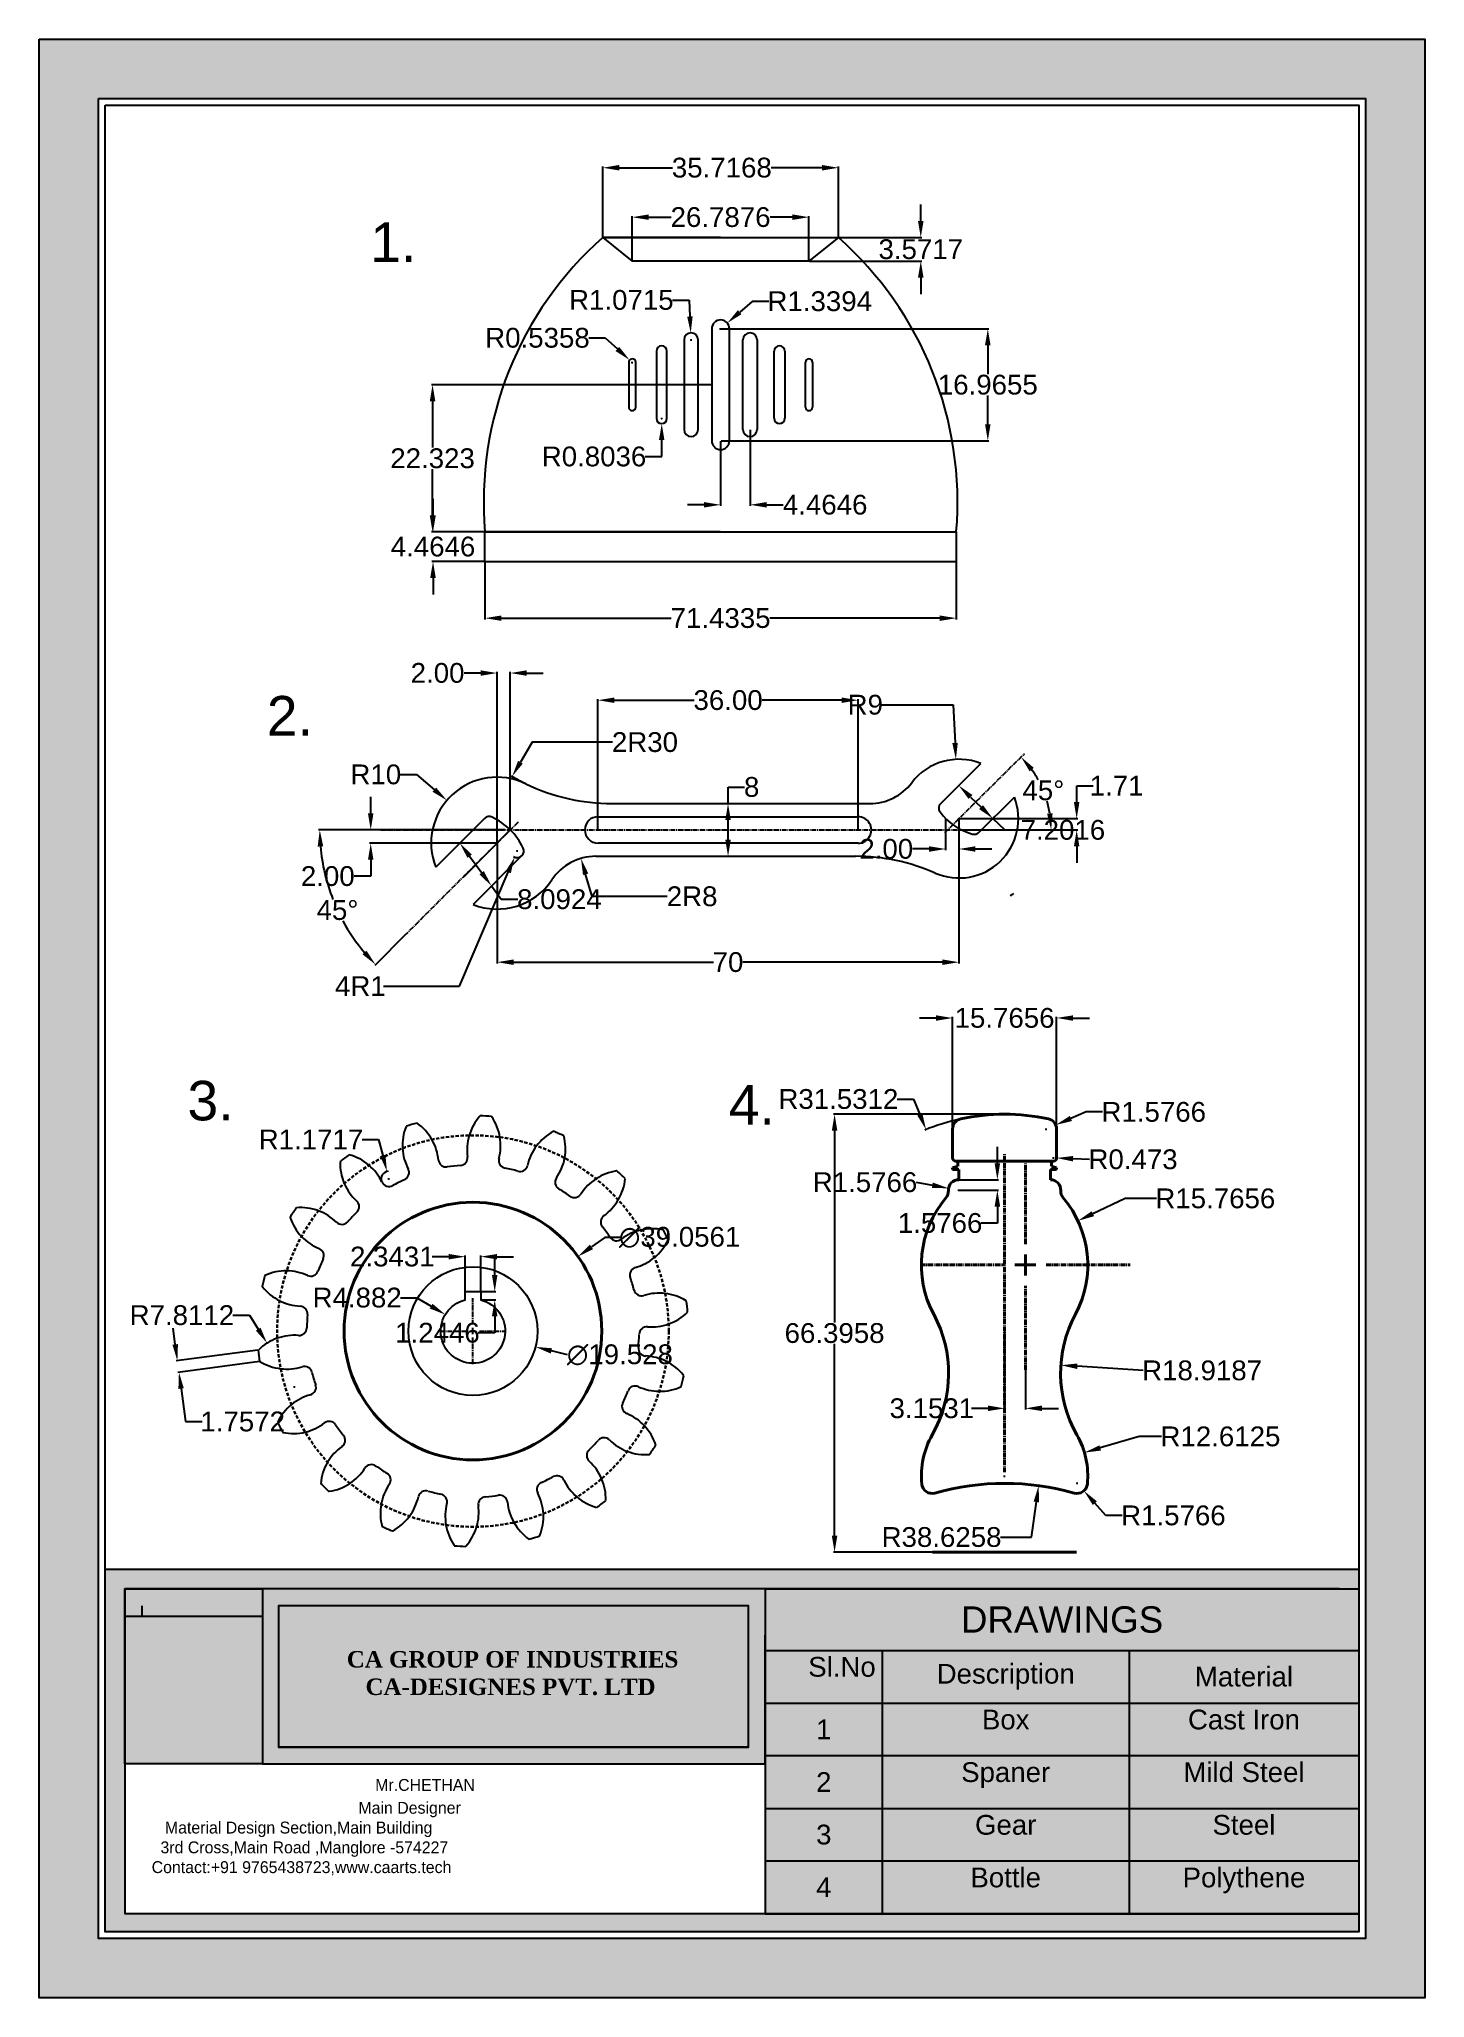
# Paper-space layout 'Layout2' of a CAD drawing. Header units: centimetres, sheet in millimetres. Extents: x 34 to 244, y 41 to 338.
import ezdxf

# ---------------------------------------------------------------- set-up
doc = ezdxf.new("R2010")
doc.units = ezdxf.units.CM
doc.linetypes.add('CENTER2', pattern=[1.125, 0.75, -0.125, 0.125, -0.125])
doc.linetypes.add('DASHED', pattern=[0.75, 0.5, -0.25])
doc.layers.add('dashedc', color=255, linetype='DASHED', lineweight=30)
doc.layers.add('Layer1', color=7, linetype='Continuous', lineweight=40)
doc.layers.add('dimensions', color=210, linetype='Continuous')
doc.styles.get("Standard").update_dxf_attribs({"font": 'arial.ttf'})
doc.dimstyles.get("Standard").update_dxf_attribs({"dimtxt": 3, "dimasz": 2.5, "dimexe": 0.18, "dimexo": 0.0625, "dimgap": 0.09, "dimtad": 0, "dimtih": 1, "dimtoh": 1, "dimdec": 4, "dimdsep": 46, "dimtxsty": 'Standard', "dimcen": 0.09, "dimadec": 0, "dimazin": 0, "dimtfac": 1, "dimtdec": 4, "dimtofl": 0, "dimtmove": 0, "dimatfit": 3, "dimfxl": 1, "dimtolj": 1, "dimtzin": 0, "dimarcsym": 0})
picture_1 = doc.add_image_def('image1.png', size_in_pixel=(343, 436))

psp = doc.layouts.new('Layout2')

# ---------------------------------------------------------------- texts
at = {"attachment_point": 1}
for s, width, gutter_width, heights, insert, char_height in [('1.', 9.896486, 173.72218, [11.88542], (84.50418, 310.69297), 6), ('2.', 9.896486, 173.72218, [11.88542], (68.82655, 238.88256), 6), ('3.', 9.896486, 173.72218, [11.88542], (56.8017, 180.52447), 6), ('4.', 9.896486, 173.72218, [11.88542], (138.83721, 179.90179), 6), ('{\\fCentury Schoolbook|b1|i0|c0|p18;CA GROUP OF INDUSTRIES\\P   CA-DESIGNES PVT. LTD}', 51.4854161, 12.5, [6.71944], (80.95373, 94.06316), 2.5), ('^I^I^I    {\\fBankGothic Md BT|b0|i0|c0|p34;\\H0.72x;\\C7;Mr.CHETHAN\\P^I^I^I  Main Designer\\P   Material Design Section,Main Building\\P  3rd Cross,Main Road ,Manglore -574227\\PContact:+91 9765438723,www.caarts.tech}', 91.4804087, 173.72218, [17.97212], (51.37486, 75.35945), 2.5)]:
    psp.add_mtext_dynamic_manual_height_columns(s, width=width, gutter_width=gutter_width, heights=heights, dxfattribs=dict(at, insert=insert, char_height=char_height))

# ---------------------------------------------------------------- blocks, each defined once
blk = doc.blocks.new('*T408')
at = {"color": 0, "linetype": 'ByBlock', "lineweight": -2, "transparency": 16777216}
for p, q in [((0, 0), (89.96, 0)), ((0, 0), (0, -49.24)), ((89.96, 0), (89.96, -49.24)), ((0, -9.31), (89.96, -9.31)), ((17.74, -9.31), (17.74, -49.24)), ((55.15, -9.31), (55.15, -49.24)), ((0, -17.3), (89.96, -17.3)), ((0, -25.28), (89.96, -25.28)), ((0, -33.27), (89.96, -33.27)), ((0, -41.25), (89.96, -41.25)), ((0, -49.24), (89.96, -49.24))]:
    blk.add_line(p, q, dxfattribs=at)
at = {"color": 0, "transparency": 16777216}
for s, insert, char_height, width, attachment_point in [('DRAWINGS', (44.98, -4.66), 3.992, 87.9621, 5), ('Sl.No', (16.74, -10.31), 2.994, 15.7439, 3), ('Description', (36.44, -13.31), 2.9941, 35.4092, 5), ('Material', (72.55, -13.31), 2.994, 32.817, 5), ('1', (8.87, -21.29), 2.99, 15.7439, 5), ('Box', (36.44, -18.3), 2.994, 35.4092, 2), ('Cast Iron', (72.55, -18.3), 2.994, 32.817, 2), ('Spaner', (36.44, -26.28), 2.994, 35.4092, 2), ('Mild Steel', (72.55, -26.28), 2.994, 32.817, 2), ('2', (8.87, -29.28), 2.99, 15.7439, 5), ('Gear', (36.44, -34.27), 2.994, 35.4092, 2), ('Steel', (72.55, -34.27), 2.994, 32.817, 2), ('3', (8.87, -37.26), 2.99, 15.7439, 5), ('4', (8.87, -45.24), 2.99, 15.7439, 5), ('Bottle', (36.44, -42.25), 2.994, 35.4092, 2), ('Polythene', (72.55, -42.25), 2.994, 32.817, 2)]:
    blk.add_mtext(s, dxfattribs=dict(at, insert=insert, char_height=char_height, width=width, attachment_point=attachment_point))
blk = doc.blocks.new('*D424')
at = {"layer": 'Defpoints', "color": 0, "transparency": 16777216}
for p in [(158.45, 238.24), (119.02, 218.57), (158.45, 218.57)]:
    blk.add_point(p, dxfattribs=at)
at = {"layer": 'dimensions', "color": 0, "lineweight": -2, "transparency": 16777216}
for p, q in [((119.02, 218.63), (119.02, 238.42)), ((121.52, 238.24), (133.59, 238.24)), ((155.95, 238.24), (143.88, 238.24)), ((158.45, 218.63), (158.45, 238.42))]:
    blk.add_line(p, q, dxfattribs=at)
at = {"layer": 'dimensions', "color": 0, "transparency": 16777216}
for points in [[(121.52, 238.65), (121.52, 237.82), (119.02, 238.24)], [(155.95, 238.65), (155.95, 237.82), (158.45, 238.24)]]:
    blk.add_solid(points, dxfattribs=at)
at = {"layer": 'dimensions', "color": 0, "transparency": 16777216, "insert": (138.74, 238.24), "char_height": 3, "attachment_point": 5}
blk.add_mtext('\\A1;36.00', dxfattribs=at)
blk = doc.blocks.new('*D410')
at = {"layer": 'Defpoints', "color": 0, "transparency": 16777216}
for p in [(173.73, 220.28), (103.73, 216.57), (173.73, 198.51)]:
    blk.add_point(p, dxfattribs=at)
at = {"layer": 'dimensions', "color": 0, "lineweight": -2, "transparency": 16777216}
for p, q in [((173.73, 220.22), (173.73, 198.33)), ((103.73, 216.51), (103.73, 198.33)), ((106.23, 198.51), (136.51, 198.51)), ((171.23, 198.51), (140.95, 198.51))]:
    blk.add_line(p, q, dxfattribs=at)
at = {"layer": 'dimensions', "color": 0, "transparency": 16777216}
for points in [[(106.23, 198.93), (106.23, 198.1), (103.73, 198.51)], [(171.23, 198.93), (171.23, 198.1), (173.73, 198.51)]]:
    blk.add_solid(points, dxfattribs=at)
at = {"layer": 'dimensions', "color": 0, "transparency": 16777216, "insert": (138.73, 198.51), "char_height": 3, "attachment_point": 5}
blk.add_mtext('\\A1;70', dxfattribs=at)
blk = doc.blocks.new('*D411')
at = {"layer": 'Defpoints', "color": 0, "transparency": 16777216}
for p in [(174, 225.62), (178.87, 220.3), (179.19, 220.62)]:
    blk.add_point(p, dxfattribs=at)
at = {"layer": 'dimensions', "color": 0, "lineweight": -2, "transparency": 16777216}
for p, q in [((173.96, 225.58), (173.56, 225.17)), ((175.49, 223.56), (177.07, 222.03)), ((179.14, 220.58), (178.75, 220.17)), ((178.87, 220.3), (180.67, 218.56)), ((180.67, 218.56), (183.17, 218.56))]:
    blk.add_line(p, q, dxfattribs=at)
at = {"layer": 'dimensions', "color": 0, "transparency": 16777216}
for points in [[(175.78, 223.86), (175.2, 223.26), (173.69, 225.3)], [(177.36, 222.33), (176.78, 221.73), (178.87, 220.3)]]:
    blk.add_solid(points, dxfattribs=at)
at = {"layer": 'dimensions', "color": 0, "transparency": 16777216, "insert": (189.48, 218.56), "char_height": 3, "attachment_point": 5}
blk.add_mtext('\\A1;7.2016', dxfattribs=at)
blk = doc.blocks.new('*D412')
at = {"layer": 'Defpoints', "color": 0, "transparency": 16777216}
for p in [(98.12, 216.62), (102.88, 210.07), (102.92, 210.1)]:
    blk.add_point(p, dxfattribs=at)
at = {"layer": 'dimensions', "color": 0, "lineweight": -2, "transparency": 16777216}
for p, q in [((98.07, 216.58), (97.94, 216.48)), ((99.57, 214.57), (101.4, 212.08)), ((102.87, 210.06), (102.73, 209.96)), ((102.88, 210.07), (104.36, 208.05)), ((104.36, 208.05), (106.86, 208.05))]:
    blk.add_line(p, q, dxfattribs=at)
at = {"layer": 'dimensions', "color": 0, "transparency": 16777216}
for points in [[(99.9, 214.82), (99.23, 214.33), (98.08, 216.59)], [(101.73, 212.33), (101.06, 211.83), (102.88, 210.07)]]:
    blk.add_solid(points, dxfattribs=at)
at = {"layer": 'dimensions', "color": 0, "transparency": 16777216, "insert": (113.17, 208.05), "char_height": 3, "attachment_point": 5}
blk.add_mtext('\\A1;8.0924', dxfattribs=at)
blk = doc.blocks.new('*D399')
at = {"layer": 'Defpoints', "color": 0, "transparency": 16777216}
for p in [(116.45, 214.25), (118.7, 206.57)]:
    blk.add_point(p, dxfattribs=at)
at = {"layer": 'dimensions', "color": 0, "lineweight": -2, "transparency": 16777216}
for p, q in [((118.14, 208.49), (117.15, 211.85)), ((129.5, 208.49), (118.14, 208.49))]:
    blk.add_line(p, q, dxfattribs=at)
at = {"layer": 'dimensions', "color": 0, "transparency": 16777216}
blk.add_solid([(117.55, 211.96), (116.75, 211.73), (116.45, 214.25)], dxfattribs=at)
at = {"layer": 'dimensions', "color": 0, "transparency": 16777216, "insert": (133.29, 208.49), "char_height": 3, "attachment_point": 5}
blk.add_mtext('\\A1;2R8', dxfattribs=at)
blk = doc.blocks.new('*D413')
at = {"layer": 'Defpoints', "color": 0, "transparency": 16777216}
for p in [(121.17, 252.57), (106.01, 226.68)]:
    blk.add_point(p, dxfattribs=at)
at = {"layer": 'dimensions', "color": 0, "lineweight": -2, "transparency": 16777216}
for p, q in [((109.05, 231.87), (107.27, 228.84)), ((121.2, 231.87), (109.05, 231.87))]:
    blk.add_line(p, q, dxfattribs=at)
blk.add_arc((121.17, 252.57), 30, 239.3042, 244.0387, dxfattribs=at)
at = {"layer": 'dimensions', "color": 0, "transparency": 16777216}
blk.add_solid([(106.91, 229.05), (107.63, 228.63), (106.01, 226.68)], dxfattribs=at)
at = {"layer": 'dimensions', "color": 0, "transparency": 16777216, "insert": (126.14, 231.87), "char_height": 3, "attachment_point": 5}
blk.add_mtext('\\A1;2R30', dxfattribs=at)
blk = doc.blocks.new('*D400')
at = {"layer": 'Defpoints', "color": 0, "transparency": 16777216}
for p in [(173.26, 229.27), (173.73, 220.28)]:
    blk.add_point(p, dxfattribs=at)
at = {"layer": 'dimensions', "color": 0, "lineweight": -2, "transparency": 16777216}
for p, q in [((162.04, 237.54), (172.83, 237.54)), ((172.83, 237.54), (173.13, 231.76)), ((173.64, 220.28), (173.82, 220.28)), ((173.73, 220.19), (173.73, 220.37))]:
    blk.add_line(p, q, dxfattribs=at)
at = {"layer": 'dimensions', "color": 0, "transparency": 16777216}
blk.add_solid([(173.55, 231.78), (172.72, 231.74), (173.26, 229.27)], dxfattribs=at)
at = {"layer": 'dimensions', "color": 0, "transparency": 16777216, "insert": (159.53, 237.54), "char_height": 3, "attachment_point": 5}
blk.add_mtext('\\A1;R9', dxfattribs=at)
blk = doc.blocks.new('*D401')
at = {"layer": 'Defpoints', "color": 0, "transparency": 16777216}
for p in [(96.12, 223.05), (103.73, 216.57)]:
    blk.add_point(p, dxfattribs=at)
at = {"layer": 'dimensions', "color": 0, "lineweight": -2, "transparency": 16777216}
for p, q in [((89.02, 226.97), (91.52, 226.97)), ((91.52, 226.97), (94.22, 224.67)), ((103.64, 216.57), (103.82, 216.57)), ((103.73, 216.48), (103.73, 216.66))]:
    blk.add_line(p, q, dxfattribs=at)
at = {"layer": 'dimensions', "color": 0, "transparency": 16777216}
blk.add_solid([(94.49, 224.99), (93.95, 224.36), (96.12, 223.05)], dxfattribs=at)
at = {"layer": 'dimensions', "color": 0, "transparency": 16777216, "insert": (85.35, 226.97), "char_height": 3, "attachment_point": 5}
blk.add_mtext('\\A1;R10', dxfattribs=at)
blk = doc.blocks.new('*U396')
at = {"color": 0, "linetype": 'CENTER2', "transparency": 16777216}
blk.add_line((-53.42, 0), (50.13, 0), dxfattribs=at)
blk = doc.blocks.new('*U397')
at = {"color": 0, "linetype": 'CENTER2', "transparency": 16777216}
blk.add_line((5.95, 5.95), (-11.01, -11.01), dxfattribs=at)
blk = doc.blocks.new('*U398')
at = {"color": 0, "linetype": 'CENTER2', "transparency": 16777216}
blk.add_line((-5.11, -5.08), (6.92, 6.88), dxfattribs=at)
blk = doc.blocks.new('*D414')
at = {"layer": 'Defpoints', "color": 0, "transparency": 16777216}
for p in [(86.11, 218.57), (106.9, 219.74), (189.66, 218.57), (77.84, 211.09), (89.95, 202.79)]:
    blk.add_point(p, dxfattribs=at)
at = {"layer": 'dimensions', "color": 0, "lineweight": -2, "transparency": 16777216}
for p, q in [((86.05, 218.57), (76.67, 218.57)), ((89.91, 202.74), (85.18, 198.02))]:
    blk.add_line(p, q, dxfattribs=at)
for start, end in [(184.9613, 201.4304), (208.506, 220.0387)]:
    blk.add_arc((105.73, 218.57), 28.88, start, end, dxfattribs=at)
at = {"layer": 'dimensions', "color": 0, "transparency": 16777216}
for points in [[(76.54, 216.05), (77.38, 216.09), (76.85, 218.57)], [(83.93, 200.27), (83.32, 199.71), (85.31, 198.15)]]:
    blk.add_solid(points, dxfattribs=at)
at = {"layer": 'dimensions', "color": 0, "transparency": 16777216, "insert": (79.54, 206.4), "char_height": 3, "attachment_point": 5}
blk.add_mtext('\\A1;45°', dxfattribs=at)
blk = doc.blocks.new('*D415')
at = {"layer": 'Defpoints', "color": 0, "transparency": 16777216}
for p in [(183.64, 230.13), (187.17, 222.61), (86.11, 218.57), (171.61, 218.17), (189.66, 218.57)]:
    blk.add_point(p, dxfattribs=at)
at = {"layer": 'dimensions', "color": 0, "lineweight": -2, "transparency": 16777216}
for start, end in [(28.9669, 35.6921), (9.1398, 16.1618)]:
    blk.add_arc((172.01, 218.57), 15.69, start, end, dxfattribs=at)
at = {"layer": 'dimensions', "color": 0, "transparency": 16777216}
for points in [[(184.44, 227.45), (185.07, 227.99), (183.14, 229.63)], [(187.92, 221.09), (187.09, 221.03), (187.7, 218.57)]]:
    blk.add_solid(points, dxfattribs=at)
at = {"layer": 'dimensions', "color": 0, "transparency": 16777216, "insert": (186.52, 224.55), "char_height": 3, "attachment_point": 5}
blk.add_mtext('\\A1;45°', dxfattribs=at)
blk = doc.blocks.new('*D416')
at = {"layer": 'Defpoints', "color": 0, "transparency": 16777216}
for p in [(103.72, 242.36), (105.73, 218.57), (103.72, 216.39)]:
    blk.add_point(p, dxfattribs=at)
at = {"layer": 'dimensions', "color": 0, "lineweight": -2, "transparency": 16777216}
for p, q in [((101.22, 242.36), (98.72, 242.36)), ((103.72, 216.45), (103.72, 242.54)), ((105.73, 218.63), (105.73, 242.54)), ((108.23, 242.36), (110.73, 242.36))]:
    blk.add_line(p, q, dxfattribs=at)
at = {"layer": 'dimensions', "color": 0, "transparency": 16777216}
for points in [[(101.22, 242.77), (101.22, 241.94), (103.72, 242.36)], [(108.23, 242.77), (108.23, 241.94), (105.73, 242.36)]]:
    blk.add_solid(points, dxfattribs=at)
at = {"layer": 'dimensions', "color": 0, "transparency": 16777216, "insert": (94.71, 242.36), "char_height": 3, "attachment_point": 5}
blk.add_mtext('\\A1;2.00', dxfattribs=at)
blk = doc.blocks.new('*D402')
at = {"layer": 'Defpoints', "color": 0, "transparency": 16777216}
for p in [(106.4, 214.46), (106.79, 215.38)]:
    blk.add_point(p, dxfattribs=at)
at = {"layer": 'dimensions', "color": 0, "lineweight": -2, "transparency": 16777216}
for p, q in [((106.7, 215.38), (106.88, 215.38)), ((106.79, 215.29), (106.79, 215.47)), ((98.04, 194.89), (105.42, 212.16)), ((86.53, 194.89), (98.04, 194.89))]:
    blk.add_line(p, q, dxfattribs=at)
blk.add_arc((106.79, 215.38), 1, 236.5746, 311.419, dxfattribs=at)
at = {"layer": 'dimensions', "color": 0, "transparency": 16777216}
blk.add_solid([(105.03, 212.33), (105.8, 212), (106.4, 214.46)], dxfattribs=at)
at = {"layer": 'dimensions', "color": 0, "transparency": 16777216, "insert": (83.01, 194.89), "char_height": 3, "attachment_point": 5}
blk.add_mtext('\\A1;4R1', dxfattribs=at)
blk = doc.blocks.new('*D417')
at = {"layer": 'Defpoints', "color": 0, "transparency": 16777216}
for p in [(171.71, 220.3), (173.73, 220.28), (171.71, 215.68)]:
    blk.add_point(p, dxfattribs=at)
at = {"layer": 'dimensions', "color": 0, "lineweight": -2, "transparency": 16777216}
for p, q in [((171.71, 220.24), (171.71, 215.5)), ((173.73, 220.22), (173.73, 215.5)), ((169.21, 215.68), (166.71, 215.68)), ((176.23, 215.68), (178.73, 215.68))]:
    blk.add_line(p, q, dxfattribs=at)
at = {"layer": 'dimensions', "color": 0, "transparency": 16777216}
for points in [[(169.21, 216.09), (169.21, 215.26), (171.71, 215.68)], [(176.23, 216.09), (176.23, 215.26), (173.73, 215.68)]]:
    blk.add_solid(points, dxfattribs=at)
at = {"layer": 'dimensions', "color": 0, "transparency": 16777216, "insert": (162.71, 215.68), "char_height": 3, "attachment_point": 5}
blk.add_mtext('\\A1;2.00', dxfattribs=at)
blk = doc.blocks.new('*D418')
at = {"layer": 'Defpoints', "color": 0, "transparency": 16777216}
for p in [(136.84, 222.57), (138.73, 222.57), (136.78, 214.57)]:
    blk.add_point(p, dxfattribs=at)
at = {"layer": 'dimensions', "color": 0, "lineweight": -2, "transparency": 16777216}
for p, q in [((138.73, 222.57), (138.73, 225.07)), ((138.73, 225.07), (141.23, 225.07)), ((136.9, 222.57), (138.91, 222.57)), ((138.73, 217.07), (138.73, 220.07)), ((136.84, 214.57), (138.91, 214.57))]:
    blk.add_line(p, q, dxfattribs=at)
at = {"layer": 'dimensions', "color": 0, "transparency": 16777216}
for points in [[(138.32, 220.07), (139.15, 220.07), (138.73, 222.57)], [(138.32, 217.07), (139.15, 217.07), (138.73, 214.57)]]:
    blk.add_solid(points, dxfattribs=at)
at = {"layer": 'dimensions', "color": 0, "transparency": 16777216, "insert": (142.31, 225.07), "char_height": 3, "attachment_point": 5}
blk.add_mtext('\\A1;8', dxfattribs=at)
blk = doc.blocks.new('*D419')
at = {"layer": 'Defpoints', "color": 0, "transparency": 16777216}
for p in [(104.97, 218.57), (84.58, 216.55), (103.72, 216.55)]:
    blk.add_point(p, dxfattribs=at)
at = {"layer": 'dimensions', "color": 0, "lineweight": -2, "transparency": 16777216}
for p, q in [((84.58, 221.07), (84.58, 223.57)), ((104.9, 218.57), (84.4, 218.57)), ((103.65, 216.55), (84.4, 216.55)), ((84.58, 214.05), (84.58, 211.55)), ((84.58, 211.55), (82.08, 211.55))]:
    blk.add_line(p, q, dxfattribs=at)
at = {"layer": 'dimensions', "color": 0, "transparency": 16777216}
for points in [[(84.16, 221.07), (84.99, 221.07), (84.58, 218.57)], [(84.16, 214.05), (84.99, 214.05), (84.58, 216.55)]]:
    blk.add_solid(points, dxfattribs=at)
at = {"layer": 'dimensions', "color": 0, "transparency": 16777216, "insert": (78.07, 211.55), "char_height": 3, "attachment_point": 5}
blk.add_mtext('\\A1;2.00', dxfattribs=at)
blk = doc.blocks.new('*D403')
at = {"layer": 'Defpoints', "color": 0, "transparency": 16777216}
for p in [(173.73, 220.28), (191.57, 220.28), (173.73, 218.57)]:
    blk.add_point(p, dxfattribs=at)
at = {"layer": 'dimensions', "color": 0, "lineweight": -2, "transparency": 16777216}
for p, q in [((191.57, 222.78), (191.57, 225.28)), ((191.57, 225.28), (194.07, 225.28)), ((173.8, 220.28), (191.75, 220.28)), ((173.8, 218.57), (191.75, 218.57)), ((191.57, 216.07), (191.57, 213.57))]:
    blk.add_line(p, q, dxfattribs=at)
at = {"layer": 'dimensions', "color": 0, "transparency": 16777216}
for points in [[(191.15, 222.78), (191.98, 222.78), (191.57, 220.28)], [(191.15, 216.07), (191.98, 216.07), (191.57, 218.57)]]:
    blk.add_solid(points, dxfattribs=at)
at = {"layer": 'dimensions', "color": 0, "transparency": 16777216, "insert": (197.62, 225.28), "char_height": 3, "attachment_point": 5}
blk.add_mtext('\\A1;1.71', dxfattribs=at)
blk = doc.blocks.new('*U391')
for centre, radius, start, end in [((5.47, -2.52), 7.81, 118.5581, 143.3417), ((5.47, -2.52), 7.81, 118.2649, 118.5581), ((-10.42, -25.93), 32.66, 65.0383, 68.0778), ((-4.2, 1.72), 7.81, 349.4948, 14.4891), ((5.47, -2.52), 7.81, 143.3417, 167.356), ((-4.2, 1.72), 7.81, 325.5403, 349.4948), ((-3.29, -0.55), 1.17, 254.3174, 347.356), ((3.21, -3.36), 1.17, 145.5403, 238.8798)]:
    blk.add_arc(centre, radius, start, end)
blk = doc.blocks.new('*U392')
at = {"color": 0, "linetype": 'ByBlock', "lineweight": -2, "transparency": 16777216}
for p, rotation in [((570.35, 280.6), 20.00000000000003), ((560.75, 279.24), 40.00000000000001), ((552.19, 274.66), 59.99999999999999), ((588.09, 273.48), 340), ((545.7, 267.44), 80.00000000000003), ((594.08, 265.84), 320.0000000000001), ((542.09, 258.43), 100), ((597.1, 256.62), 300.0000000000001), ((541.77, 248.73), 120), ((596.78, 246.92), 280), ((544.78, 239.51), 140), ((593.16, 237.91), 260), ((550.77, 231.87), 160), ((586.68, 230.68), 239.9999999999999), ((578.12, 226.11), 220), ((559.01, 226.74), 180), ((568.51, 224.74), 200)]:
    blk.add_blockref('*U391', p, dxfattribs=dict(at, rotation=rotation))
blk.add_blockref('*U391', (579.85, 278.6), dxfattribs=at)
blk = doc.blocks.new('*U393')
at = {"color": 0, "linetype": 'CENTER2', "transparency": 16777216}
for p, q in [((0, 0.98), (0, 5)), ((-5, 0), (-0.98, 0)), ((0.98, 0), (5, 0)), ((0, -5), (0, -0.98))]:
    blk.add_line(p, q, dxfattribs=at)
at = {"color": 0, "linetype": 'Continuous', "transparency": 16777216}
for p, q in [((-0.49, 0), (0.49, 0)), ((0, -0.49), (0, 0.49))]:
    blk.add_line(p, q, dxfattribs=at)
blk = doc.blocks.new('*D420')
at = {"layer": 'Defpoints', "color": 0, "transparency": 16777216}
for p in [(115.99, 153.88), (84.15, 131.27)]:
    blk.add_point(p, dxfattribs=at)
at = {"layer": 'dimensions', "color": 0, "lineweight": -2, "transparency": 16777216}
for p, q in [((120.07, 156.78), (118.03, 155.33)), ((122.57, 156.78), (120.07, 156.78)), ((99.98, 142.58), (100.16, 142.58)), ((100.07, 142.49), (100.07, 142.67))]:
    blk.add_line(p, q, dxfattribs=at)
at = {"layer": 'dimensions', "color": 0, "transparency": 16777216}
blk.add_solid([(117.79, 155.67), (118.27, 154.99), (115.99, 153.88)], dxfattribs=at)
at = {"layer": 'dimensions', "color": 0, "transparency": 16777216, "insert": (131.39, 156.78), "char_height": 3, "attachment_point": 5}
blk.add_mtext('\\A1;∅39.0561', dxfattribs=at)
blk = doc.blocks.new('*D421')
at = {"layer": 'Defpoints', "color": 0, "transparency": 16777216}
for p in [(90.6, 144.97), (109.54, 140.18)]:
    blk.add_point(p, dxfattribs=at)
at = {"layer": 'dimensions', "color": 0, "lineweight": -2, "transparency": 16777216}
for p, q in [((99.98, 142.58), (100.16, 142.58)), ((100.07, 142.49), (100.07, 142.67)), ((114.38, 138.96), (111.96, 139.57))]:
    blk.add_line(p, q, dxfattribs=at)
at = {"layer": 'dimensions', "color": 0, "transparency": 16777216}
blk.add_solid([(112.06, 139.97), (111.86, 139.17), (109.54, 140.18)], dxfattribs=at)
at = {"layer": 'dimensions', "color": 0, "transparency": 16777216, "insert": (122.34, 138.96), "char_height": 3, "attachment_point": 5}
blk.add_mtext('\\A1;∅19.528', dxfattribs=at)
blk = doc.blocks.new('*D404')
at = {"layer": 'Defpoints', "color": 0, "transparency": 16777216}
for p in [(95.88, 145.08), (100.07, 142.58)]:
    blk.add_point(p, dxfattribs=at)
at = {"layer": 'dimensions', "color": 0, "lineweight": -2, "transparency": 16777216}
for p, q in [((89.09, 147.64), (91.59, 147.64)), ((91.59, 147.64), (93.73, 146.36)), ((99.98, 142.58), (100.16, 142.58)), ((100.07, 142.49), (100.07, 142.67))]:
    blk.add_line(p, q, dxfattribs=at)
at = {"layer": 'dimensions', "color": 0, "transparency": 16777216}
blk.add_solid([(93.95, 146.72), (93.52, 146), (95.88, 145.08)], dxfattribs=at)
at = {"layer": 'dimensions', "color": 0, "transparency": 16777216, "insert": (82.52, 147.64), "char_height": 3, "attachment_point": 5}
blk.add_mtext('\\A1;R4.882', dxfattribs=at)
blk = doc.blocks.new('*D405')
at = {"layer": 'Defpoints', "color": 0, "transparency": 16777216}
for p in [(101.24, 148.56), (101.24, 147.31), (103.37, 147.31)]:
    blk.add_point(p, dxfattribs=at)
at = {"layer": 'dimensions', "color": 0, "lineweight": -2, "transparency": 16777216}
for p, q in [((103.37, 151.06), (103.37, 153.56)), ((101.31, 148.56), (103.55, 148.56)), ((101.31, 147.31), (103.55, 147.31)), ((103.37, 144.81), (103.37, 142.31)), ((103.37, 142.31), (100.87, 142.31))]:
    blk.add_line(p, q, dxfattribs=at)
at = {"layer": 'dimensions', "color": 0, "transparency": 16777216}
for points in [[(102.95, 151.06), (103.78, 151.06), (103.37, 148.56)], [(102.95, 144.81), (103.78, 144.81), (103.37, 147.31)]]:
    blk.add_solid(points, dxfattribs=at)
at = {"layer": 'dimensions', "color": 0, "transparency": 16777216, "insert": (94.69, 142.31), "char_height": 3, "attachment_point": 5}
blk.add_mtext('\\A1;1.2446', dxfattribs=at)
blk = doc.blocks.new('*D406')
at = {"layer": 'Defpoints', "color": 0, "transparency": 16777216}
for p in [(98.9, 153.86), (98.9, 148.56), (101.24, 148.56)]:
    blk.add_point(p, dxfattribs=at)
at = {"layer": 'dimensions', "color": 0, "lineweight": -2, "transparency": 16777216}
for p, q in [((96.4, 153.86), (93.9, 153.86)), ((98.9, 148.62), (98.9, 154.04)), ((101.24, 148.62), (101.24, 154.04)), ((103.74, 153.86), (106.24, 153.86))]:
    blk.add_line(p, q, dxfattribs=at)
at = {"layer": 'dimensions', "color": 0, "transparency": 16777216}
for points in [[(96.4, 154.27), (96.4, 153.44), (98.9, 153.86)], [(103.74, 154.27), (103.74, 153.44), (101.24, 153.86)]]:
    blk.add_solid(points, dxfattribs=at)
at = {"layer": 'dimensions', "color": 0, "transparency": 16777216, "insert": (87.85, 153.86), "char_height": 3, "attachment_point": 5}
blk.add_mtext('\\A1;2.3431', dxfattribs=at)
blk = doc.blocks.new('*D407')
at = {"layer": 'Defpoints', "color": 0, "transparency": 16777216}
for p in [(87.04, 166.79), (87.34, 165.66)]:
    blk.add_point(p, dxfattribs=at)
at = {"layer": 'dimensions', "color": 0, "lineweight": -2, "transparency": 16777216}
for p, q in [((83.27, 171.63), (85.77, 171.63)), ((85.77, 171.63), (86.41, 169.21)), ((87.25, 165.66), (87.43, 165.66)), ((87.34, 165.57), (87.34, 165.75))]:
    blk.add_line(p, q, dxfattribs=at)
blk.add_arc((87.34, 165.66), 1.17, 95.8715, 202.484, dxfattribs=at)
at = {"layer": 'dimensions', "color": 0, "transparency": 16777216}
blk.add_solid([(86.81, 169.32), (86, 169.11), (87.04, 166.79)], dxfattribs=at)
at = {"layer": 'dimensions', "color": 0, "transparency": 16777216, "insert": (75.52, 171.63), "char_height": 3, "attachment_point": 5}
blk.add_mtext('\\A1;R1.1717', dxfattribs=at)
blk = doc.blocks.new('*D422')
at = {"layer": 'Defpoints', "color": 0, "transparency": 16777216}
for p in [(68.86, 140.75), (73.01, 134.13)]:
    blk.add_point(p, dxfattribs=at)
at = {"layer": 'dimensions', "color": 0, "lineweight": -2, "transparency": 16777216}
for p, q in [((63.7, 144.98), (66.2, 144.98)), ((66.2, 144.98), (67.53, 142.87)), ((72.92, 134.13), (73.1, 134.13)), ((73.01, 134.04), (73.01, 134.22))]:
    blk.add_line(p, q, dxfattribs=at)
at = {"layer": 'dimensions', "color": 0, "transparency": 16777216}
blk.add_solid([(67.88, 143.09), (67.18, 142.65), (68.86, 140.75)], dxfattribs=at)
at = {"layer": 'dimensions', "color": 0, "transparency": 16777216, "insert": (55.96, 144.98), "char_height": 3, "attachment_point": 5}
blk.add_mtext('\\A1;R7.8112', dxfattribs=at)
blk = doc.blocks.new('*D423')
at = {"layer": 'Defpoints', "color": 0, "transparency": 16777216}
for p in [(67.54, 139.71), (55.28, 138.07), (67.77, 137.97)]:
    blk.add_point(p, dxfattribs=at)
at = {"layer": 'dimensions', "color": 0, "lineweight": -2, "transparency": 16777216}
for p, q in [((54.95, 140.55), (54.62, 143.03)), ((67.48, 139.7), (55.1, 138.05)), ((67.71, 137.96), (55.33, 136.31)), ((55.84, 133.85), (56.51, 128.85)), ((56.51, 128.85), (59.01, 128.85))]:
    blk.add_line(p, q, dxfattribs=at)
at = {"layer": 'dimensions', "color": 0, "transparency": 16777216}
for points in [[(55.36, 140.61), (54.53, 140.5), (55.28, 138.07)], [(56.25, 133.91), (55.43, 133.8), (55.51, 136.33)]]:
    blk.add_solid(points, dxfattribs=at)
at = {"layer": 'dimensions', "color": 0, "transparency": 16777216, "insert": (65.17, 128.85), "char_height": 3, "attachment_point": 5}
blk.add_mtext('\\A1;1.7572', dxfattribs=at)
blk = doc.blocks.new('*D425')
at = {"layer": 'Defpoints', "color": 0, "transparency": 16777216}
for p in [(186.95, 173.21), (188.4, 173.83)]:
    blk.add_point(p, dxfattribs=at)
at = {"layer": 'dimensions', "color": 0, "lineweight": -2, "transparency": 16777216}
for p, q in [((192.99, 175.8), (190.7, 174.82)), ((195.49, 175.8), (192.99, 175.8)), ((186.86, 173.21), (187.04, 173.21)), ((186.95, 173.12), (186.95, 173.3))]:
    blk.add_line(p, q, dxfattribs=at)
at = {"layer": 'dimensions', "color": 0, "transparency": 16777216}
blk.add_solid([(190.53, 175.2), (190.86, 174.43), (188.4, 173.83)], dxfattribs=at)
at = {"layer": 'dimensions', "color": 0, "transparency": 16777216, "insert": (203.25, 175.8), "char_height": 3, "attachment_point": 5}
blk.add_mtext('\\A1;R1.5766', dxfattribs=at)
blk = doc.blocks.new('*D426')
at = {"layer": 'Defpoints', "color": 0, "transparency": 16777216}
for p in [(188.05, 168.84), (188.53, 168.82)]:
    blk.add_point(p, dxfattribs=at)
at = {"layer": 'dimensions', "color": 0, "lineweight": -2, "transparency": 16777216}
for p, q in [((187.96, 168.84), (188.14, 168.84)), ((188.05, 168.75), (188.05, 168.93)), ((193.52, 168.61), (191.02, 168.71))]:
    blk.add_line(p, q, dxfattribs=at)
at = {"layer": 'dimensions', "color": 0, "transparency": 16777216}
blk.add_solid([(191.04, 169.13), (191.01, 168.3), (188.53, 168.82)], dxfattribs=at)
at = {"layer": 'dimensions', "color": 0, "transparency": 16777216, "insert": (200.11, 168.61), "char_height": 3, "attachment_point": 5}
blk.add_mtext('\\A1;R0.473', dxfattribs=at)
blk = doc.blocks.new('*D427')
at = {"layer": 'Defpoints', "color": 0, "transparency": 16777216}
for p in [(191.76, 159.3), (177.49, 152.6)]:
    blk.add_point(p, dxfattribs=at)
at = {"layer": 'dimensions', "color": 0, "lineweight": -2, "transparency": 16777216}
for p, q in [((198.93, 162.68), (194.02, 160.37)), ((203.67, 162.68), (198.93, 162.68)), ((177.4, 152.6), (177.58, 152.6)), ((177.49, 152.51), (177.49, 152.69))]:
    blk.add_line(p, q, dxfattribs=at)
at = {"layer": 'dimensions', "color": 0, "transparency": 16777216}
blk.add_solid([(193.84, 160.75), (194.2, 159.99), (191.76, 159.3)], dxfattribs=at)
at = {"layer": 'dimensions', "color": 0, "transparency": 16777216, "insert": (212.58, 162.68), "char_height": 3, "attachment_point": 5}
blk.add_mtext('\\A1;R15.7656', dxfattribs=at)
blk = doc.blocks.new('*D428')
at = {"layer": 'Defpoints', "color": 0, "transparency": 16777216}
for p in [(192.74, 124.15), (180.64, 120.59)]:
    blk.add_point(p, dxfattribs=at)
at = {"layer": 'dimensions', "color": 0, "lineweight": -2, "transparency": 16777216}
for p, q in [((201.05, 126.59), (195.14, 124.86)), ((204.43, 126.59), (201.05, 126.59)), ((180.55, 120.59), (180.73, 120.59)), ((180.64, 120.5), (180.64, 120.68))]:
    blk.add_line(p, q, dxfattribs=at)
at = {"layer": 'dimensions', "color": 0, "transparency": 16777216}
blk.add_solid([(195.02, 125.25), (195.26, 124.46), (192.74, 124.15)], dxfattribs=at)
at = {"layer": 'dimensions', "color": 0, "transparency": 16777216, "insert": (213.36, 126.59), "char_height": 3, "attachment_point": 5}
blk.add_mtext('\\A1;R12.6125', dxfattribs=at)
blk = doc.blocks.new('*D429')
at = {"layer": 'Defpoints', "color": 0, "transparency": 16777216}
for p in [(189.17, 137.4), (208.05, 136.19)]:
    blk.add_point(p, dxfattribs=at)
at = {"layer": 'dimensions', "color": 0, "lineweight": -2, "transparency": 16777216}
blk.add_line((201.67, 136.6), (191.66, 137.24), dxfattribs=at)
at = {"layer": 'dimensions', "color": 0, "transparency": 16777216}
blk.add_solid([(191.69, 137.66), (191.64, 136.83), (189.17, 137.4)], dxfattribs=at)
at = {"layer": 'dimensions', "color": 0, "transparency": 16777216, "insert": (210.58, 136.6), "char_height": 3, "attachment_point": 5}
blk.add_mtext('\\A1;R18.9187', dxfattribs=at)
blk = doc.blocks.new('*D430')
at = {"layer": 'Defpoints', "color": 0, "transparency": 16777216}
for p in [(185.8, 119.14), (180.64, 80.86)]:
    blk.add_point(p, dxfattribs=at)
at = {"layer": 'dimensions', "color": 0, "lineweight": -2, "transparency": 16777216}
for p, q in [((184.74, 111.33), (185.46, 116.67)), ((180.01, 111.33), (184.74, 111.33))]:
    blk.add_line(p, q, dxfattribs=at)
at = {"layer": 'dimensions', "color": 0, "transparency": 16777216}
blk.add_solid([(185.05, 116.72), (185.88, 116.61), (185.8, 119.14)], dxfattribs=at)
at = {"layer": 'dimensions', "color": 0, "transparency": 16777216, "insert": (171.09, 111.33), "char_height": 3, "attachment_point": 5}
blk.add_mtext('\\A1;R38.6258', dxfattribs=at)
blk = doc.blocks.new('*D431')
at = {"layer": 'Defpoints', "color": 0, "transparency": 16777216}
for p in [(191.63, 119.54), (192.67, 118.35)]:
    blk.add_point(p, dxfattribs=at)
at = {"layer": 'dimensions', "color": 0, "lineweight": -2, "transparency": 16777216}
for p, q in [((191.54, 119.54), (191.72, 119.54)), ((191.63, 119.45), (191.63, 119.63)), ((195.98, 114.61), (194.33, 116.48)), ((198.48, 114.61), (195.98, 114.61))]:
    blk.add_line(p, q, dxfattribs=at)
at = {"layer": 'dimensions', "color": 0, "transparency": 16777216}
blk.add_solid([(194.64, 116.76), (194.01, 116.21), (192.67, 118.35)], dxfattribs=at)
at = {"layer": 'dimensions', "color": 0, "transparency": 16777216, "insert": (206.23, 114.61), "char_height": 3, "attachment_point": 5}
blk.add_mtext('\\A1;R1.5766', dxfattribs=at)
blk = doc.blocks.new('*D432')
at = {"layer": 'Defpoints', "color": 0, "transparency": 16777216}
for p in [(172.16, 164.23), (173.71, 163.95)]:
    blk.add_point(p, dxfattribs=at)
at = {"layer": 'dimensions', "color": 0, "lineweight": -2, "transparency": 16777216}
for p, q in [((167.24, 165.14), (169.7, 164.69)), ((173.62, 163.95), (173.8, 163.95)), ((173.71, 163.86), (173.71, 164.04))]:
    blk.add_line(p, q, dxfattribs=at)
at = {"layer": 'dimensions', "color": 0, "transparency": 16777216}
blk.add_solid([(169.77, 165.1), (169.62, 164.28), (172.16, 164.23)], dxfattribs=at)
at = {"layer": 'dimensions', "color": 0, "transparency": 16777216, "insert": (159.49, 165.14), "char_height": 3, "attachment_point": 5}
blk.add_mtext('\\A1;R1.5766', dxfattribs=at)
blk = doc.blocks.new('*U394')
at = {"layer": 'Layer1', "color": 0, "linetype": 'CENTER2', "transparency": 16777216}
for p, q in [((0, 3.15), (0, 15.89)), ((-15.89, 0), (-3.15, 0)), ((3.15, 0), (15.89, 0)), ((0, -15.89), (0, -3.15))]:
    blk.add_line(p, q, dxfattribs=at)
at = {"layer": 'Layer1', "color": 0, "linetype": 'Continuous', "transparency": 16777216}
for p, q in [((-1.58, 0), (1.58, 0)), ((0, -1.58), (0, 1.58))]:
    blk.add_line(p, q, dxfattribs=at)
blk = doc.blocks.new('*U395')
at = {"layer": 'Layer1', "color": 0, "linetype": 'CENTER2', "transparency": 16777216}
blk.add_line((0, -22.02), (0, 26.32), dxfattribs=at)
blk = doc.blocks.new('*D433')
at = {"layer": 'Defpoints', "color": 0, "transparency": 16777216}
for p in [(188.53, 190.05), (172.76, 171.02), (188.53, 171.02)]:
    blk.add_point(p, dxfattribs=at)
at = {"layer": 'dimensions', "color": 0, "lineweight": -2, "transparency": 16777216}
for p, q in [((172.76, 171.09), (172.76, 190.23)), ((188.53, 171.09), (188.53, 190.23)), ((170.26, 190.05), (167.76, 190.05)), ((191.03, 190.05), (193.53, 190.05))]:
    blk.add_line(p, q, dxfattribs=at)
at = {"layer": 'dimensions', "color": 0, "transparency": 16777216}
for points in [[(170.26, 190.46), (170.26, 189.63), (172.76, 190.05)], [(191.03, 190.46), (191.03, 189.63), (188.53, 190.05)]]:
    blk.add_solid(points, dxfattribs=at)
at = {"layer": 'dimensions', "color": 0, "transparency": 16777216, "insert": (180.64, 190.05), "char_height": 3, "attachment_point": 5}
blk.add_mtext('\\A1;15.7656', dxfattribs=at)
blk = doc.blocks.new('*D434')
at = {"layer": 'Defpoints', "color": 0, "transparency": 16777216}
for p in [(154.88, 175.46), (180.64, 175.46), (180.64, 109.06)]:
    blk.add_point(p, dxfattribs=at)
at = {"layer": 'dimensions', "color": 0, "lineweight": -2, "transparency": 16777216}
for p, q in [((180.58, 175.46), (154.7, 175.46)), ((154.88, 172.96), (154.88, 143.88)), ((154.88, 111.56), (154.88, 140.64)), ((180.58, 109.06), (154.7, 109.06))]:
    blk.add_line(p, q, dxfattribs=at)
at = {"layer": 'dimensions', "color": 0, "transparency": 16777216}
for points in [[(154.46, 172.96), (155.3, 172.96), (154.88, 175.46)], [(154.46, 111.56), (155.3, 111.56), (154.88, 109.06)]]:
    blk.add_solid(points, dxfattribs=at)
at = {"layer": 'dimensions', "color": 0, "transparency": 16777216, "insert": (154.88, 142.26), "char_height": 3, "attachment_point": 5}
blk.add_mtext('\\A1;66.3958', dxfattribs=at)
blk = doc.blocks.new('*D435')
at = {"layer": 'Defpoints', "color": 0, "transparency": 16777216}
for p in [(173.71, 165.53), (173.71, 163.95), (179.55, 163.95)]:
    blk.add_point(p, dxfattribs=at)
at = {"layer": 'dimensions', "color": 0, "lineweight": -2, "transparency": 16777216}
for p, q in [((179.55, 168.03), (179.55, 170.53)), ((173.77, 165.53), (179.73, 165.53)), ((173.77, 163.95), (179.73, 163.95)), ((179.55, 161.45), (179.55, 158.95)), ((179.55, 158.95), (177.05, 158.95))]:
    blk.add_line(p, q, dxfattribs=at)
at = {"layer": 'dimensions', "color": 0, "transparency": 16777216}
for points in [[(179.13, 168.03), (179.97, 168.03), (179.55, 165.53)], [(179.13, 161.45), (179.97, 161.45), (179.55, 163.95)]]:
    blk.add_solid(points, dxfattribs=at)
at = {"layer": 'dimensions', "color": 0, "transparency": 16777216, "insert": (170.87, 158.95), "char_height": 3, "attachment_point": 5}
blk.add_mtext('\\A1;1.5766', dxfattribs=at)
blk = doc.blocks.new('*D436')
at = {"layer": 'Defpoints', "color": 0, "transparency": 16777216}
for p in [(168.74, 173.12), (180.64, 143.93)]:
    blk.add_point(p, dxfattribs=at)
at = {"layer": 'dimensions', "color": 0, "lineweight": -2, "transparency": 16777216}
for p, q in [((164.35, 177.75), (166.85, 177.75)), ((166.85, 177.75), (167.8, 175.44)), ((180.55, 143.93), (180.73, 143.93)), ((180.64, 143.84), (180.64, 144.02))]:
    blk.add_line(p, q, dxfattribs=at)
blk.add_arc((180.64, 143.93), 31.53, 102.2668, 112.504, dxfattribs=at)
at = {"layer": 'dimensions', "color": 0, "transparency": 16777216}
blk.add_solid([(168.18, 175.6), (167.41, 175.28), (168.74, 173.12)], dxfattribs=at)
at = {"layer": 'dimensions', "color": 0, "transparency": 16777216, "insert": (155.45, 177.75), "char_height": 3, "attachment_point": 5}
blk.add_mtext('\\A1;R31.5312', dxfattribs=at)
blk = doc.blocks.new('*D437')
at = {"layer": 'Defpoints', "color": 0, "transparency": 16777216}
for p in [(180.64, 143.18), (183.8, 136.71), (180.64, 130.86)]:
    blk.add_point(p, dxfattribs=at)
at = {"layer": 'dimensions', "color": 0, "lineweight": -2, "transparency": 16777216}
for p, q in [((180.64, 143.12), (180.64, 130.68)), ((183.8, 136.65), (183.8, 130.68)), ((178.14, 130.86), (175.64, 130.86)), ((186.3, 130.86), (188.8, 130.86))]:
    blk.add_line(p, q, dxfattribs=at)
at = {"layer": 'dimensions', "color": 0, "transparency": 16777216}
for points in [[(178.14, 131.28), (178.14, 130.45), (180.64, 130.86)], [(186.3, 131.28), (186.3, 130.45), (183.8, 130.86)]]:
    blk.add_solid(points, dxfattribs=at)
at = {"layer": 'dimensions', "color": 0, "transparency": 16777216, "insert": (169.62, 130.86), "char_height": 3, "attachment_point": 5}
blk.add_mtext('\\A1;3.1531', dxfattribs=at)
blk = doc.blocks.new('*D438')
at = {"layer": 'Defpoints', "color": 0, "transparency": 16777216}
for p in [(123.81, 289.83), (124.21, 289.47)]:
    blk.add_point(p, dxfattribs=at)
at = {"layer": 'dimensions', "color": 0, "lineweight": -2, "transparency": 16777216}
for p, q in [((117.61, 293.18), (120.11, 293.18)), ((120.11, 293.18), (121.96, 291.5)), ((124.12, 289.47), (124.3, 289.47)), ((124.21, 289.38), (124.21, 289.56))]:
    blk.add_line(p, q, dxfattribs=at)
at = {"layer": 'dimensions', "color": 0, "transparency": 16777216}
blk.add_solid([(122.24, 291.81), (121.68, 291.19), (123.81, 289.83)], dxfattribs=at)
at = {"layer": 'dimensions', "color": 0, "transparency": 16777216, "insert": (109.85, 293.18), "char_height": 3, "attachment_point": 5}
blk.add_mtext('\\A1;R0.5358', dxfattribs=at)
blk = doc.blocks.new('*D439')
at = {"layer": 'Defpoints', "color": 0, "transparency": 16777216}
for p in [(137.6, 294.56), (138.62, 295.44)]:
    blk.add_point(p, dxfattribs=at)
at = {"layer": 'dimensions', "color": 0, "lineweight": -2, "transparency": 16777216}
for p, q in [((142.39, 298.72), (140.5, 297.08)), ((144.89, 298.72), (142.39, 298.72)), ((137.51, 294.56), (137.69, 294.56)), ((137.6, 294.47), (137.6, 294.65))]:
    blk.add_line(p, q, dxfattribs=at)
at = {"layer": 'dimensions', "color": 0, "transparency": 16777216}
blk.add_solid([(140.23, 297.39), (140.77, 296.76), (138.62, 295.44)], dxfattribs=at)
at = {"layer": 'dimensions', "color": 0, "transparency": 16777216, "insert": (152.63, 298.72), "char_height": 3, "attachment_point": 5}
blk.add_mtext('\\A1;R1.3394', dxfattribs=at)
blk = doc.blocks.new('*D440')
at = {"layer": 'Defpoints', "color": 0, "transparency": 16777216}
for p in [(133.08, 293.93), (133.14, 292.86)]:
    blk.add_point(p, dxfattribs=at)
at = {"layer": 'dimensions', "color": 0, "lineweight": -2, "transparency": 16777216}
for p, q in [((130.33, 298.92), (132.83, 298.92)), ((132.83, 298.92), (132.95, 296.43)), ((133.05, 292.86), (133.23, 292.86)), ((133.14, 292.77), (133.14, 292.95))]:
    blk.add_line(p, q, dxfattribs=at)
at = {"layer": 'dimensions', "color": 0, "transparency": 16777216}
blk.add_solid([(133.37, 296.45), (132.54, 296.41), (133.08, 293.93)], dxfattribs=at)
at = {"layer": 'dimensions', "color": 0, "transparency": 16777216, "insert": (122.56, 298.92), "char_height": 3, "attachment_point": 5}
blk.add_mtext('\\A1;R1.0715', dxfattribs=at)
blk = doc.blocks.new('*D409')
at = {"layer": 'Defpoints', "color": 0, "transparency": 16777216}
for p in [(128.68, 280.98), (128.68, 280.18)]:
    blk.add_point(p, dxfattribs=at)
at = {"layer": 'dimensions', "color": 0, "lineweight": -2, "transparency": 16777216}
for p, q in [((128.59, 280.98), (128.77, 280.98)), ((128.68, 280.89), (128.68, 281.07)), ((128.68, 275.18), (128.68, 277.68)), ((126.18, 275.18), (128.68, 275.18))]:
    blk.add_line(p, q, dxfattribs=at)
at = {"layer": 'dimensions', "color": 0, "transparency": 16777216}
blk.add_solid([(128.26, 277.68), (129.09, 277.68), (128.68, 280.18)], dxfattribs=at)
at = {"layer": 'dimensions', "color": 0, "transparency": 16777216, "insert": (118.42, 275.18), "char_height": 3, "attachment_point": 5}
blk.add_mtext('\\A1;R0.8036', dxfattribs=at)
blk = doc.blocks.new('*D441')
at = {"layer": 'Defpoints', "color": 0, "transparency": 16777216}
for p in [(142.07, 279.29), (137.6, 277.59), (142.07, 267.87)]:
    blk.add_point(p, dxfattribs=at)
at = {"layer": 'dimensions', "color": 0, "lineweight": -2, "transparency": 16777216}
for p, q in [((142.07, 279.23), (142.07, 267.69)), ((137.6, 277.53), (137.6, 267.69)), ((135.1, 267.87), (132.6, 267.87)), ((144.57, 267.87), (147.07, 267.87))]:
    blk.add_line(p, q, dxfattribs=at)
at = {"layer": 'dimensions', "color": 0, "transparency": 16777216}
for points in [[(135.1, 268.28), (135.1, 267.45), (137.6, 267.87)], [(144.57, 268.28), (144.57, 267.45), (142.07, 267.87)]]:
    blk.add_solid(points, dxfattribs=at)
at = {"layer": 'dimensions', "color": 0, "transparency": 16777216, "insert": (153.45, 267.87), "char_height": 3, "attachment_point": 5}
blk.add_mtext('\\A1;4.4646', dxfattribs=at)
blk = doc.blocks.new('*D442')
at = {"layer": 'Defpoints', "color": 0, "transparency": 16777216}
for p in [(101.89, 263.75), (94.02, 259.29), (101.89, 259.29)]:
    blk.add_point(p, dxfattribs=at)
at = {"layer": 'dimensions', "color": 0, "lineweight": -2, "transparency": 16777216}
for p, q in [((94.02, 266.25), (94.02, 268.75)), ((101.83, 263.75), (93.84, 263.75)), ((101.83, 259.29), (93.84, 259.29)), ((94.02, 256.79), (94.02, 254.29))]:
    blk.add_line(p, q, dxfattribs=at)
at = {"layer": 'dimensions', "color": 0, "transparency": 16777216}
for points in [[(93.6, 266.25), (94.43, 266.25), (94.02, 263.75)], [(93.6, 256.79), (94.43, 256.79), (94.02, 259.29)]]:
    blk.add_solid(points, dxfattribs=at)
at = {"layer": 'dimensions', "color": 0, "transparency": 16777216, "insert": (94.02, 261.52), "char_height": 3, "attachment_point": 5}
blk.add_mtext('\\A1;4.4646', dxfattribs=at)
blk = doc.blocks.new('*D443')
at = {"layer": 'Defpoints', "color": 0, "transparency": 16777216}
for p in [(101.89, 259.29), (173.32, 259.29), (173.32, 250.68)]:
    blk.add_point(p, dxfattribs=at)
at = {"layer": 'dimensions', "color": 0, "lineweight": -2, "transparency": 16777216}
for p, q in [((101.89, 259.22), (101.89, 250.5)), ((173.32, 259.22), (173.32, 250.5)), ((104.39, 250.68), (130.12, 250.68)), ((170.82, 250.68), (145.09, 250.68))]:
    blk.add_line(p, q, dxfattribs=at)
at = {"layer": 'dimensions', "color": 0, "transparency": 16777216}
for points in [[(104.39, 251.09), (104.39, 250.26), (101.89, 250.68)], [(170.82, 251.09), (170.82, 250.26), (173.32, 250.68)]]:
    blk.add_solid(points, dxfattribs=at)
at = {"layer": 'dimensions', "color": 0, "transparency": 16777216, "insert": (137.6, 250.68), "char_height": 3, "attachment_point": 5}
blk.add_mtext('\\A1;71.4335', dxfattribs=at)
blk = doc.blocks.new('*D444')
at = {"layer": 'Defpoints', "color": 0, "transparency": 16777216}
for p in [(155.46, 318.98), (119.75, 308.4), (155.46, 308.4)]:
    blk.add_point(p, dxfattribs=at)
at = {"layer": 'dimensions', "color": 0, "lineweight": -2, "transparency": 16777216}
for p, q in [((119.75, 308.46), (119.75, 319.16)), ((122.25, 318.98), (130.31, 318.98)), ((152.96, 318.98), (145.28, 318.98)), ((155.46, 308.46), (155.46, 319.16))]:
    blk.add_line(p, q, dxfattribs=at)
at = {"layer": 'dimensions', "color": 0, "transparency": 16777216}
for points in [[(122.25, 319.4), (122.25, 318.56), (119.75, 318.98)], [(152.96, 319.4), (152.96, 318.56), (155.46, 318.98)]]:
    blk.add_solid(points, dxfattribs=at)
at = {"layer": 'dimensions', "color": 0, "transparency": 16777216, "insert": (137.79, 318.98), "char_height": 3, "attachment_point": 5}
blk.add_mtext('\\A1;35.7168', dxfattribs=at)
blk = doc.blocks.new('*D445')
at = {"layer": 'Defpoints', "color": 0, "transparency": 16777216}
for p in [(151, 311.48), (124.21, 304.83), (151, 304.83)]:
    blk.add_point(p, dxfattribs=at)
at = {"layer": 'dimensions', "color": 0, "lineweight": -2, "transparency": 16777216}
for p, q in [((124.21, 304.89), (124.21, 311.66)), ((126.71, 311.48), (130.1, 311.48)), ((148.5, 311.48), (145.11, 311.48)), ((151, 304.89), (151, 311.66))]:
    blk.add_line(p, q, dxfattribs=at)
at = {"layer": 'dimensions', "color": 0, "transparency": 16777216}
for points in [[(126.71, 311.9), (126.71, 311.07), (124.21, 311.48)], [(148.5, 311.9), (148.5, 311.07), (151, 311.48)]]:
    blk.add_solid(points, dxfattribs=at)
at = {"layer": 'dimensions', "color": 0, "transparency": 16777216, "insert": (137.6, 311.48), "char_height": 3, "attachment_point": 5}
blk.add_mtext('\\A1;26.7876', dxfattribs=at)
blk = doc.blocks.new('*D446')
at = {"layer": 'Defpoints', "color": 0, "transparency": 16777216}
for p in [(155.46, 308.4), (151, 304.83), (167.94, 304.83)]:
    blk.add_point(p, dxfattribs=at)
at = {"layer": 'dimensions', "color": 0, "lineweight": -2, "transparency": 16777216}
for p, q in [((167.94, 310.9), (167.94, 313.4)), ((155.53, 308.4), (168.12, 308.4)), ((151.06, 304.83), (168.12, 304.83)), ((167.94, 302.33), (167.94, 299.83))]:
    blk.add_line(p, q, dxfattribs=at)
at = {"layer": 'dimensions', "color": 0, "transparency": 16777216}
for points in [[(167.52, 310.9), (168.36, 310.9), (167.94, 308.4)], [(167.52, 302.33), (168.36, 302.33), (167.94, 304.83)]]:
    blk.add_solid(points, dxfattribs=at)
at = {"layer": 'dimensions', "color": 0, "transparency": 16777216, "insert": (167.94, 306.61), "char_height": 3, "attachment_point": 5}
blk.add_mtext('\\A1;3.5717', dxfattribs=at)
blk = doc.blocks.new('*D447')
at = {"layer": 'Defpoints', "color": 0, "transparency": 16777216}
for p in [(137.6, 294.56), (137.6, 277.59), (178.1, 277.59)]:
    blk.add_point(p, dxfattribs=at)
at = {"layer": 'dimensions', "color": 0, "lineweight": -2, "transparency": 16777216}
for p, q in [((137.67, 294.56), (178.28, 294.56)), ((178.1, 292.06), (178.1, 287.7)), ((178.1, 280.09), (178.1, 284.45)), ((137.67, 277.59), (178.28, 277.59))]:
    blk.add_line(p, q, dxfattribs=at)
at = {"layer": 'dimensions', "color": 0, "transparency": 16777216}
for points in [[(177.68, 292.06), (178.52, 292.06), (178.1, 294.56)], [(177.68, 280.09), (178.52, 280.09), (178.1, 277.59)]]:
    blk.add_solid(points, dxfattribs=at)
at = {"layer": 'dimensions', "color": 0, "transparency": 16777216, "insert": (178.1, 286.07), "char_height": 3, "attachment_point": 5}
blk.add_mtext('\\A1;16.9655', dxfattribs=at)
blk = doc.blocks.new('*D448')
at = {"layer": 'Defpoints', "color": 0, "transparency": 16777216}
for p in [(136.27, 286.07), (93.95, 263.75), (137.6, 263.75)]:
    blk.add_point(p, dxfattribs=at)
at = {"layer": 'dimensions', "color": 0, "lineweight": -2, "transparency": 16777216}
for p, q in [((136.2, 286.07), (93.77, 286.07)), ((93.95, 283.57), (93.95, 276.54)), ((93.95, 266.25), (93.95, 273.29)), ((137.54, 263.75), (93.77, 263.75))]:
    blk.add_line(p, q, dxfattribs=at)
at = {"layer": 'dimensions', "color": 0, "transparency": 16777216}
for points in [[(93.53, 283.57), (94.37, 283.57), (93.95, 286.07)], [(93.53, 266.25), (94.37, 266.25), (93.95, 263.75)]]:
    blk.add_solid(points, dxfattribs=at)
at = {"layer": 'dimensions', "color": 0, "transparency": 16777216, "insert": (93.95, 274.91), "char_height": 3, "attachment_point": 5}
blk.add_mtext('\\A1;22.323', dxfattribs=at)

# ---------------------------------------------------------------- dimensions: what is measured, and where the dimension line sits
at = {"layer": 'dimensions'}
for base, p1, p2, picture, middle in [((155.46304, 318.97969), (119.74628, 308.39739), (155.46304, 308.39739), '*D444', (137.79088, 318.97969)), ((150.99845, 311.48312), (124.21087, 304.82571), (150.99845, 304.82571), '*D445', (137.60466, 311.48312))]:
    dim = psp.add_linear_dim(base=base, p1=p1, p2=p2, dimstyle='Standard', dxfattribs=at)
    dim.commit()
    dim.dimension.update_dxf_attribs({"geometry": picture, "text_midpoint": middle, "dimtype": 160})
for base, p1, p2, picture, middle in [((167.94164, 304.82571), (155.46304, 308.39739), (150.99845, 304.82571), '*D446', (167.94164, 306.61155)), ((178.10104, 277.59168), (137.60466, 294.55714), (137.60466, 277.59168), '*D447', (178.10104, 286.07441)), ((93.9498, 263.75143), (136.26528, 286.07441), (137.60466, 263.75143), '*D448', (93.9498, 274.91292)), ((94.01628, 259.28683), (101.88789, 263.75143), (101.88789, 259.28683), '*D442', (94.01628, 261.51913)), ((138.73343, 222.56804), (136.77689, 214.56804), (136.83611, 222.56804), '*D418', (142.31183, 225.06804)), ((191.56802, 220.27804), (173.73343, 218.56804), (173.73343, 220.27804), '*D403', (197.62357, 225.27804)), ((154.88045, 175.45739), (180.64282, 109.06162), (180.64282, 175.45739), '*D434', (154.88045, 142.25951)), ((179.5488, 163.94849), (173.70594, 165.52505), (173.70594, 163.94849), '*D435', (170.87387, 158.94849)), ((103.3654, 147.31419), (101.24297, 148.55883), (101.24297, 147.31419), '*D405', (94.69048, 142.31419))]:
    dim = psp.add_linear_dim(base=base, p1=p1, p2=p2, angle=90, dimstyle='Standard', dxfattribs=at)
    dim.commit()
    dim.dimension.update_dxf_attribs({"geometry": picture, "text_midpoint": middle})
for center, mpoint, picture, middle in [((133.14006, 292.86059), (133.08449, 293.93065), '*D440', (122.56122, 298.92392)), ((137.60466, 294.55714), (138.61512, 295.43629), '*D439', (152.63379, 298.71823)), ((124.21087, 289.4675), (123.81354, 289.82689), '*D438', (109.84963, 293.18093)), ((128.67547, 280.98477), (128.67547, 280.18114), '*D409', (118.4238, 275.18114)), ((180.64282, 143.92615), (168.7408, 173.1248), '*D436', (155.45071, 177.75492)), ((186.94907, 173.20949), (188.39804, 173.83081), '*D425', (203.24505, 175.80128)), ((87.33763, 165.65939), (87.04083, 166.79285), '*D407', (75.52158, 171.62978)), ((188.05266, 168.83583), (188.52524, 168.8166), '*D426', (200.10837, 168.6133)), ((173.70594, 163.94849), (172.15546, 164.23407), '*D432', (159.48652, 165.1398)), ((100.0702, 142.57514), (95.87933, 145.07926), '*D404', (82.51525, 147.6439)), ((73.01388, 134.13483), (68.86031, 140.75019), '*D422', (55.96426, 144.98472)), ((191.62802, 119.53604), (192.67182, 118.3545), '*D431', (206.23383, 114.60729))]:
    dim = psp.add_radius_dim(center=center, mpoint=mpoint, dimstyle='Standard', dxfattribs=at)
    dim.commit()
    dim.dimension.update_dxf_attribs({"geometry": picture, "text_midpoint": middle})
for base, p1, p2, picture, middle in [((142.06925, 267.86768), (137.60466, 277.59168), (142.06925, 279.28822), '*D441', (153.44575, 267.86768)), ((173.32142, 250.67576), (101.88789, 259.28683), (173.32142, 259.28683), '*D443', (137.60466, 250.67576)), ((173.73343, 198.51304), (103.73343, 216.56804), (173.73343, 220.27804), '*D410', (138.73343, 198.51304)), ((188.52563, 190.04665), (172.76001, 171.02266), (188.52563, 171.02266), '*D433', (180.64282, 190.04665)), ((98.89987, 153.85522), (101.24297, 148.55883), (98.89987, 148.55831), '*D406', (87.8467, 153.85522)), ((180.64282, 130.86245), (183.79594, 136.71162), (180.64282, 143.18453), '*D437', (169.61626, 130.86245))]:
    dim = psp.add_linear_dim(base=base, p1=p1, p2=p2, dimstyle='Standard', dxfattribs=at)
    dim.commit()
    dim.dimension.update_dxf_attribs({"geometry": picture, "text_midpoint": middle})
for center, mpoint, text, picture, middle in [((121.16902, 252.56804), (106.00968, 226.67992), '2<>', '*D413', (126.13894, 231.87089)), ((106.79204, 215.38401), (106.39951, 214.46427), '4<>', '*D402', (83.00648, 194.88804)), ((118.70006, 206.56804), (116.45132, 214.24549), '2<>', '*D399', (133.28509, 208.4874))]:
    dim = psp.add_radius_dim(center=center, mpoint=mpoint, text=text, dimstyle='Standard', dxfattribs=at)
    dim.commit()
    dim.dimension.update_dxf_attribs({"geometry": picture, "text_midpoint": middle, "dimtype": 164})
for base, p1, p2, text, picture, middle in [((103.71512, 242.35516), (105.73343, 218.56804), (103.71512, 216.39227), '2.00', '*D416', (94.70834, 242.35516)), ((158.45219, 238.23692), (119.02355, 218.56804), (158.45219, 218.56804), '36.00', '*D424', (138.73787, 238.23692)), ((171.71249, 215.67506), (173.73343, 220.27804), (171.71249, 220.29902), '2.00', '*D417', (162.70571, 215.67506))]:
    dim = psp.add_linear_dim(base=base, p1=p1, p2=p2, text=text, dimstyle='Standard', dxfattribs=at)
    dim.commit()
    dim.dimension.update_dxf_attribs({"geometry": picture, "text_midpoint": middle})
for center, mpoint, picture, middle in [((173.73343, 220.27804), (173.26419, 229.2658), '*D400', (159.53195, 237.54319)), ((103.73343, 216.56804), (96.12025, 223.05183), '*D401', (85.34662, 226.97328)), ((177.48969, 152.59724), (191.75745, 159.30439), '*D427', (212.58214, 162.67558)), ((208.04718, 136.18854), (189.16742, 137.40236), '*D429', (201.6665, 136.59877)), ((180.64282, 120.59303), (192.74337, 124.14997), '*D428', (213.35909, 126.59262)), ((180.64282, 80.86366), (185.796, 119.14414), '*D430', (171.091, 111.3318))]:
    dim = psp.add_radius_dim(center=center, mpoint=mpoint, dimstyle='Standard', dxfattribs=at)
    dim.commit()
    dim.dimension.update_dxf_attribs({"geometry": picture, "text_midpoint": middle, "dimtype": 164})
dim = psp.add_angular_dim_2l(base=(187.17151, 222.61377), line1=((86.11008, 218.56804), (189.65802, 218.56804)), line2=((171.60911, 218.16615), (183.64354, 230.13017)), dimstyle='Standard', dxfattribs=at)
dim.commit()
dim.dimension.update_dxf_attribs({"geometry": '*D415', "text_midpoint": (186.51668, 224.5506)})
dim = psp.add_linear_dim(base=(84.57832, 216.54974), p1=(104.96502, 218.56804), p2=(103.71512, 216.54974), angle=90, text='2.00', dimstyle='Standard', dxfattribs=at)
dim.commit()
dim.dimension.update_dxf_attribs({"geometry": '*D419', "text_midpoint": (78.07154, 211.54974)})
for p1, p2, distance, picture, middle in [((174.00179, 225.62113), (179.18592, 220.62233), -0.45023, '*D411', (189.4769, 218.56293)), ((98.1249, 216.61637), (102.91945, 210.0972), -0.04959, '*D412', (113.17374, 208.05385))]:
    dim = psp.add_aligned_dim(p1=p1, p2=p2, distance=distance, dimstyle='Standard', dxfattribs=at)
    dim.commit()
    dim.dimension.update_dxf_attribs({"geometry": picture, "text_midpoint": middle})
dim = psp.add_angular_dim_2l(base=(77.83696, 211.0932), line1=((106.90382, 219.73843), (89.95123, 202.78584)), line2=((86.11008, 218.56804), (189.65802, 218.56804)), dimstyle='Standard', dxfattribs=at)
dim.commit()
dim.dimension.update_dxf_attribs({"geometry": '*D414', "text_midpoint": (79.54118, 206.40037), "dimtype": 162})
for p1, p2, picture, middle in [((84.15029, 131.26581), (115.99012, 153.88447), '*D420', (131.39127, 156.78014)), ((90.60384, 144.96765), (109.53657, 140.18263), '*D421', (122.33635, 138.95746))]:
    dim = psp.add_diameter_dim_2p(p1=p1, p2=p2, dimstyle='Standard', dxfattribs=at)
    dim.commit()
    dim.dimension.update_dxf_attribs({"geometry": picture, "text_midpoint": middle})
dim = psp.add_linear_dim(base=(55.27781, 138.07475), p1=(67.77187, 137.96541), p2=(67.53998, 139.70723), angle=97.5832706, dimstyle='Standard', dxfattribs=at)
dim.commit()
dim.dimension.update_dxf_attribs({"geometry": '*D423', "text_midpoint": (65.166, 128.85386), "dimtype": 161})

# ---------------------------------------------------------------- hatches: boundary and pattern name
h = psp.add_hatch(color=140)
h.dxf.hatch_style = 1
h.paths.add_polyline_path([(34.33139, 41.47515), (244.33139, 41.47515), (244.33139, 338.47515), (34.33139, 338.47515)])
h.paths.add_polyline_path([(43.33139, 329.47515), (235.33139, 329.47515), (235.33139, 50.47515), (43.33139, 50.47515)], flags=16)
h.paths.add_polyline_path([(44.33139, 328.47515), (234.33139, 328.47515), (234.33139, 51.47515), (44.33139, 51.47515)], flags=0)
h.paths.add_polyline_path([(47.33139, 103.47515), (68.19814, 103.47515), (144.37325, 103.47515), (144.37325, 54.23936), (47.33139, 54.23936)], flags=0)
h.paths.add_polyline_path([(70.6167, 100.93114), (141.84224, 100.93114), (141.84224, 79.49467), (70.6167, 79.49467)], flags=0)
h.paths.add_polyline_path([(50.32754, 57.94556), (139.75369, 57.94556), (139.75369, 76.64612), (50.32754, 76.64612)], flags=8)
h.paths.add_polyline_path([(80.06323, 86.04425), (132.11633, 86.04425), (132.11633, 95.45004), (80.06323, 95.45004)], flags=8)
h = psp.add_hatch(color=130)
h.dxf.hatch_style = 1
h.paths.add_polyline_path([(44.33139, 51.47515), (234.33139, 51.47515), (234.33139, 106.47515), (44.33139, 106.47515)])
h.paths.add_polyline_path([(47.33139, 76.95065), (47.33139, 54.23936), (144.37325, 54.23936), (144.37325, 76.95065), (68.19814, 76.95065)], flags=16)
h.paths.add_polyline_path([(80.06323, 86.04425), (132.11633, 86.04425), (132.11633, 95.45004), (80.06323, 95.45004)], flags=24)
h = psp.add_hatch(color=140)
h.dxf.hatch_style = 1
h.paths.add_polyline_path([(68.19814, 103.47515), (68.19814, 76.95065), (144.37325, 76.95065), (144.37325, 96.48937), (144.37325, 103.47515)])
h.paths.add_polyline_path([(141.84224, 100.93114), (141.84224, 79.49467), (70.6167, 79.49467), (70.6167, 100.93114)], flags=16)
h.paths.add_polyline_path([(80.06323, 86.04425), (132.11633, 86.04425), (132.11633, 95.45004), (80.06323, 95.45004)], flags=8)
h = psp.add_hatch(color=131)
h.dxf.hatch_style = 1
h.paths.add_polyline_path([(70.6167, 79.49467), (141.84224, 79.49467), (141.84224, 100.93114), (70.6167, 100.93114)])

# ---------------------------------------------------------------- linework, layer by layer
for p, q in [((137.60466, 308.39739), (119.74628, 308.39739)), ((119.74628, 308.39739), (155.46304, 308.39739)), ((119.74628, 308.39739), (124.21087, 304.82571)), ((155.46304, 308.39739), (150.99845, 304.82571)), ((150.99845, 304.82571), (124.21087, 304.82571)), ((136.26528, 294.55714), (136.26528, 277.59168)), ((138.94404, 277.59168), (138.94404, 294.55714)), ((127.87184, 291.16405), (127.87184, 280.98477)), ((129.4791, 280.98477), (129.4791, 291.16405)), ((132.06856, 292.86059), (132.06856, 279.28822)), ((134.21157, 279.28822), (134.21157, 292.86059)), ((140.99775, 279.28822), (140.99775, 292.86059)), ((143.14076, 292.86059), (143.14076, 279.28822)), ((145.73022, 280.98477), (145.73022, 291.16405)), ((147.33748, 291.16405), (147.33748, 280.98477)), ((123.67512, 289.4675), (123.67512, 282.68132)), ((124.74662, 282.68132), (124.74662, 289.4675)), ((150.46269, 282.68132), (150.46269, 289.4675)), ((151.5342, 289.4675), (151.5342, 282.68132)), ((101.88789, 259.28683), (101.88789, 263.75143)), ((101.88789, 263.75143), (173.32142, 263.75143)), ((173.32142, 263.75143), (173.32142, 259.28683)), ((101.88789, 259.28683), (173.32142, 259.28683)), ((170.9585, 222.59564), (177.04508, 228.64661)), ((176.75161, 218.20226), (182.12129, 223.54053)), ((101.82554, 220.31701), (94.42426, 212.91573)), ((119.02343, 220.56804), (158.44343, 220.56804)), ((121.16902, 222.56804), (160.20139, 222.56804)), ((105.73343, 218.56804), (98.68609, 211.47332)), ((107.49915, 214.67691), (100.08111, 207.25887)), ((118.70006, 214.56804), (158.05555, 214.56804)), ((158.44343, 216.56804), (119.02343, 216.56804)), ((144.37325, 103.47515), (144.37325, 54.47515)), ((47.33139, 99.33246), (68.19814, 99.33246)), ((68.19814, 96.48937), (68.19814, 90.2129)), ((144.37325, 76.95065), (144.37325, 96.48937)), ((144.37325, 90.2129), (144.37325, 83.32652)), ((68.19814, 76.95065), (144.37325, 76.95065)), ((144.37325, 70.00102), (144.37325, 62.17239))]:
    psp.add_line(p, q)
for points in [[(34.33139, 338.47515), (244.33139, 338.47515), (244.33139, 41.47515), (34.33139, 41.47515)], [(43.33139, 329.47515), (235.33139, 329.47515), (235.33139, 50.47515), (43.33139, 50.47515)], [(44.33139, 328.47515), (234.33139, 328.47515), (234.33139, 51.47515), (44.33139, 51.47515)], [(134.80139, 219.30228), (134.80139, 219.30228), (134.80139, 219.30228), (134.80139, 219.30228)]]:
    psp.add_lwpolyline(points, close=True)
psp.add_lwpolyline([(101.24297, 148.55883), (101.24297, 147.31419, -8.212491408), (98.89987, 147.3148), (98.89987, 148.55831)], format="xyb", close=True)
for points in [[(44.33139, 51.47515), (44.33139, 106.47515), (234.33139, 106.47515)], [(231.33139, 103.47515), (47.33139, 103.47515), (47.33139, 54.23936), (234.33139, 54.23936)], [(49.87541, 100.93114), (49.87541, 99.33246)], [(141.84224, 79.49467), (70.6167, 79.49467), (141.84224, 79.49467), (141.84224, 100.93114), (70.6167, 100.93114), (70.6167, 79.49467)]]:
    psp.add_lwpolyline(points)
psp.add_circle((100.0702, 142.57514), 9.76402)
for centre, radius, start, end in [((155.27019, 268.29317), 53.57515, 131.5341965, 184.8629845), ((119.93913, 268.29317), 53.57515, 355.1370155, 48.4658035), ((137.60466, 294.55714), 1.33938, 0, 180), ((128.67547, 291.16405), 0.80363, 0, 180), ((133.14006, 292.86059), 1.0715, 0, 180), ((142.06925, 292.86059), 1.0715, 0, 180), ((146.53385, 291.16405), 0.80363, 0, 180), ((124.21087, 289.4675), 0.53575, 0, 180), ((150.99845, 289.4675), 0.53575, 0, 180), ((124.21087, 282.68132), 0.53575, 180, 0), ((150.99845, 282.68132), 0.53575, 180, 0), ((128.67547, 280.98477), 0.80363, 180, 0), ((133.14006, 279.28822), 1.0715, 180, 0), ((142.06925, 279.28822), 1.0715, 180, 0), ((146.53385, 280.98477), 0.80363, 180, 0), ((137.60466, 277.59168), 1.33938, 180, 0), ((173.73343, 220.27804), 9, 68.4100732, 142.7499907), ((103.73343, 216.56804), 10, 64.1580672, 201.4218215), ((160.20139, 230.56804), 8, 270, 322.7499907), ((121.16902, 252.56804), 30, 244.1580672, 270), ((173.73343, 220.27804), 9, 246.2969258, 21.2537162), ((102.53265, 219.6099), 1, 64.6976013, 135), ((98.68609, 211.47332), 10, 25.7548443, 64.6976013), ((119.02355, 218.56804), 2, 90.0034191, 269.9965809), ((158.45219, 218.56804), 2.00002, 269.7489694, 90), ((171.66353, 221.88647), 1, 134.8318947, 216.4984426), ((178.09451, 226.64487), 9, 216.4984426, 255.1676344), ((98.68483, 209.47457), 10, 53.284331, 53.3137884), ((176.04658, 218.91144), 1, 255.1676344, 314.8318947), ((106.79204, 215.38401), 1, 315, 25.7548443), ((118.70006, 206.56804), 8, 90, 146.2510114), ((158.05555, 184.56804), 30, 66.2969258, 90), ((103.73343, 216.56804), 10, 248.5781785, 326.2510114), ((177.52715, 216.68918), 9, 296.1782299, 300.2027431), ((100.0702, 142.57514), 25.19118, 94.3173518, 98.8797969), ((100.0702, 142.57514), 25.19118, 74.3173518, 78.8797969), ((100.0702, 142.57514), 25.19118, 114.3173518, 118.8797969), ((100.0702, 142.57514), 25.19118, 54.3173518, 58.8797969), ((100.0702, 142.57514), 25.19118, 134.3173518, 138.8797969), ((100.0702, 142.57514), 25.19118, 34.3173518, 38.8797969), ((100.0702, 142.57514), 25.19118, 154.3173518, 158.8797969), ((100.0702, 142.57514), 25.19118, 14.3173518, 18.8797969), ((100.0702, 142.57514), 25.19118, 174.3173518, 178.8797969), ((100.0702, 142.57514), 25.19118, 354.3173518, 358.8797969), ((100.0702, 142.57514), 25.19118, 194.3173518, 198.8797969), ((100.0702, 142.57514), 25.19118, 334.3173518, 338.8797969), ((100.0702, 142.57514), 25.19118, 214.3173518, 218.8797969), ((100.0702, 142.57514), 25.19118, 314.3173518, 318.8797969), ((100.0702, 142.57514), 25.19118, 234.3173518, 238.8797969), ((100.0702, 142.57514), 25.19118, 294.3173518, 298.8797969), ((100.0702, 142.57514), 25.19118, 254.3173518, 258.8797969), ((100.0702, 142.57514), 25.19118, 274.3173518, 278.8797969)]:
    psp.add_arc(centre, radius, start, end)
at = {"layer": 'dashedc'}
psp.add_circle((100.0702, 142.57514), 29.68264, dxfattribs=at)
at = {"layer": 'Layer1'}
for p, q in [((172.76001, 168.83583), (172.76001, 173.20949)), ((188.52563, 173.20949), (188.52563, 168.83583)), ((173.54829, 167.57458), (172.76001, 167.3381)), ((172.76001, 167.3381), (172.76001, 167.10161)), ((173.70594, 167.10161), (172.76001, 167.10161)), ((173.23298, 168.36286), (188.05266, 168.36286)), ((173.23298, 168.36286), (175.12485, 168.36286)), ((173.23298, 168.36286), (173.54829, 168.36286)), ((173.54829, 168.36286), (173.54829, 167.57458)), ((173.70594, 167.10161), (173.70594, 165.52505)), ((187.57969, 167.10161), (188.52563, 167.10161)), ((187.57969, 167.10161), (187.57969, 165.52505)), ((187.73735, 168.36286), (187.73735, 167.57458)), ((187.73735, 167.57458), (188.52563, 167.3381)), ((188.52563, 167.3381), (188.52563, 167.10161)), ((177.48969, 152.59724), (177.48969, 152.59724)), ((183.79594, 152.59724), (183.79594, 152.59724)), ((191.56556, 109.06162), (169.72007, 109.06162)), ((180.64282, 109.06162), (191.56556, 109.06162))]:
    psp.add_line(p, q, dxfattribs=at)
psp.add_circle((100.0702, 142.57514), 19.52805, dxfattribs=at)
for centre, radius, start, end in [((180.64282, 143.92615), 31.53124, 77.8468025, 102.1531975), ((174.33657, 173.20949), 1.57656, 102.1531975, 180), ((186.94907, 173.20949), 1.57656, 0, 77.8468025), ((173.23298, 168.83583), 0.47297, 180, 270), ((188.05266, 168.83583), 0.47297, 270, 0), ((170.55639, 163.79839), 1.57656, 319.7675406, 2.7285046), ((173.70594, 163.94849), 1.57656, 90, 182.7285046), ((187.57969, 163.94849), 1.57656, 357.2714954, 90), ((190.72924, 163.79839), 1.57656, 177.2714954, 220.2324594), ((183.79594, 152.59724), 15.76562, 139.7675406, 208.2348146), ((177.48969, 152.59724), 15.76562, 331.7651854, 40.2324594), ((153.23845, 136.18854), 18.91875, 330.3562799, 28.2348146), ((208.04718, 136.18854), 18.91875, 151.7651854, 209.6437201), ((180.64282, 120.59303), 12.6125, 150.3562799, 185.4960221), ((180.64282, 120.59303), 12.6125, 354.5039779, 29.6437201), ((169.65762, 119.53604), 1.57656, 185.4960221, 285.8576241), ((180.64282, 80.86366), 38.62578, 74.1423759, 105.8576241), ((191.62802, 119.53604), 1.57656, 254.1423759, 354.5039779)]:
    psp.add_arc(centre, radius, start, end, dxfattribs=at)

# ---------------------------------------------------------------- block references
at = {"linetype": 'CENTER2'}
for name, p in [('*U398', (176.71912, 223.24626)), ('*U396', (139.5315, 218.56804)), ('*U397', (100.95752, 213.79213)), ('*U393', (100.0702, 142.57514))]:
    psp.add_blockref(name, p, dxfattribs=at)
for name, p in [('*U392', (-469.36188, -110.09849)), ('*T408', (144.37325, 103.47515))]:
    psp.add_blockref(name, p)
at = {"layer": 'Layer1', "linetype": 'CENTER2'}
psp.add_blockref('*U395', (180.64282, 143.18453), dxfattribs=at)
at = {"layer": 'Layer1', "linetype": 'CENTER2', "rotation": 8.537736462515939e-07}
psp.add_blockref('*U394', (183.79594, 152.59724), dxfattribs=at)

psp.set_redraw_order([(e.dxf.handle, doc.entitydb.next_handle()) for e in psp.query("TEXT MTEXT ATTDEF DIMENSION ARC_DIMENSION")])  # texts and dimensions are drawn at this point

# ---------------------------------------------------------------- pictures from other files: only their frames are drawn
image = psp.add_image(picture_1, insert=(47.33139, 76.95065), size_in_units=(20.86675, 26.5245))
image.dxf.flags = 7

doc.saveas('drawing.dxf')
